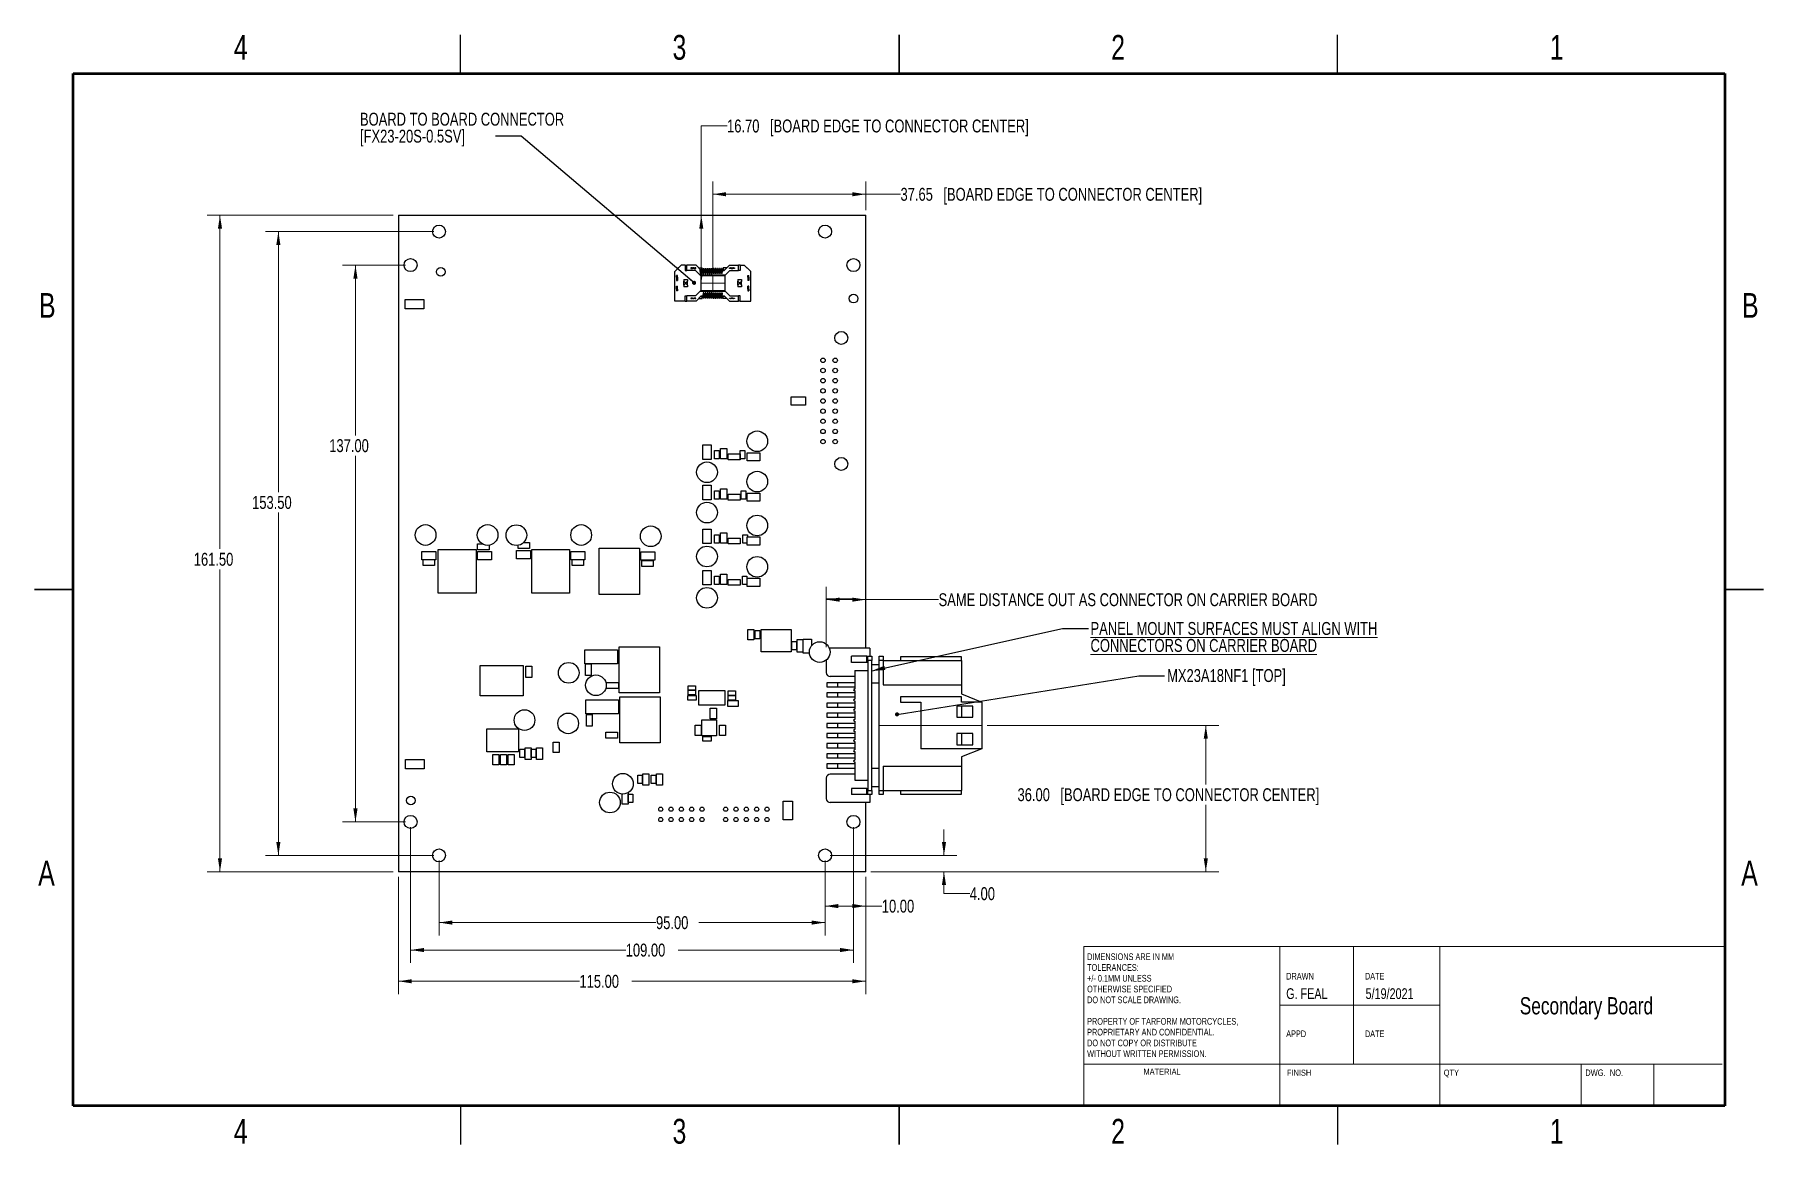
# Paper-space layout 'Sheet2' of a CAD drawing. Header units: millimetres. Extents: x 3 to 429, y 3 to 276.
import ezdxf

# ---------------------------------------------------------------- set-up
doc = ezdxf.new("R2010")
doc.units = ezdxf.units.MM
doc.header["$PDSIZE"] = -1
doc.styles.add('SLDTEXTSTYLE0', font='TXT', dxfattribs={"width": 0.694444})
doc.styles.add('SLDTEXTSTYLE1', font='TXT', dxfattribs={"width": 0.75})
doc.dimstyles.new('SLDDIMSTYLE1', dxfattribs={"dimtxt": 3.175, "dimasz": 3.302, "dimexe": 0, "dimexo": 0.0625, "dimgap": 0.79375, "dimtad": 0, "dimtih": 1, "dimtoh": 1, "dimrnd": 1e-09, "dimzin": 4, "dimdsep": 46, "dimtxsty": 'SLDTEXTSTYLE1', "dimsah": 1, "dimcen": 0.09, "dimadec": 0, "dimazin": 1, "dimtfac": 1, "dimtofl": 0, "dimtmove": 0, "dimatfit": 3, "dimfxl": 1, "dimfrac": 2, "dimtolj": 1, "dimtzin": 12, "dimarcsym": 0})
doc.dimstyles.new('SLDDIMSTYLE2', dxfattribs={"dimtxt": 3.175, "dimasz": 3.302, "dimexe": 0, "dimexo": 0.0625, "dimgap": 0.79375, "dimtad": 0, "dimtih": 1, "dimtoh": 1, "dimrnd": 1e-09, "dimzin": 12, "dimdsep": 46, "dimtxsty": 'SLDTEXTSTYLE1', "dimsah": 1, "dimcen": 0.09, "dimadec": 0, "dimazin": 3, "dimtfac": 1, "dimtofl": 0, "dimtmove": 0, "dimatfit": 3, "dimfxl": 1, "dimfrac": 2, "dimtolj": 1, "dimtzin": 12, "dimarcsym": 0})
doc.dimstyles.new('SLDDIMSTYLE3', dxfattribs={"dimtxt": 3.175, "dimasz": 3.302, "dimexe": 0, "dimexo": 0.0625, "dimgap": 0.79375, "dimtad": 0, "dimtih": 1, "dimtoh": 1, "dimrnd": 1e-09, "dimzin": 4, "dimdsep": 46, "dimtxsty": 'SLDTEXTSTYLE1', "dimsah": 1, "dimcen": 0.09, "dimadec": 0, "dimazin": 1, "dimtfac": 1, "dimtmove": 0, "dimatfit": 0, "dimfxl": 1, "dimfrac": 2, "dimtolj": 1, "dimtzin": 12, "dimarcsym": 0})
doc.dimstyles.new('SLDDIMSTYLE4', dxfattribs={"dimtxt": 0.18, "dimasz": 1.016, "dimexe": 0, "dimexo": 0.0625, "dimgap": 0, "dimtad": 0, "dimtih": 1, "dimtoh": 1, "dimdec": 0, "dimrnd": 1e-09, "dimzin": 0, "dimdsep": 46, "dimtxsty": 'Standard', "dimblk1": 'DOT', "dimblk2": 'DOT', "dimsah": 1, "dimcen": 0.09, "dimadec": 0, "dimazin": 0, "dimtfac": 1.016, "dimtdec": 0, "dimtofl": 0, "dimtmove": 0, "dimatfit": 3, "dimldrblk": 'DOT', "dimfxl": 1, "dimfrac": 2, "dimtolj": 1, "dimtzin": 0, "dimarcsym": 0})
doc.dimstyles.new('SLDDIMSTYLE5', dxfattribs={"dimtxt": 0.18, "dimasz": 3.302, "dimexe": 0, "dimexo": 0.0625, "dimgap": 0, "dimtad": 0, "dimtih": 1, "dimtoh": 1, "dimdec": 0, "dimrnd": 1e-09, "dimzin": 0, "dimdsep": 46, "dimtxsty": 'Standard', "dimsah": 1, "dimcen": 0.09, "dimadec": 0, "dimazin": 0, "dimtfac": 3.302, "dimtdec": 0, "dimtofl": 0, "dimtmove": 0, "dimatfit": 3, "dimfxl": 1, "dimfrac": 2, "dimtolj": 1, "dimtzin": 0, "dimarcsym": 0})

psp = doc.layouts.new('Sheet2')

# ---------------------------------------------------------------- texts
at = {"color": 7, "linetype": 'Continuous', "lineweight": 0}
for s, insert, char_height, attachment_point, style in [('4', (53.914, 276.164), 6.096, 2, 'SLDTEXTSTYLE1'), ('3', (161.864, 276.164), 6.096, 2, 'SLDTEXTSTYLE1'), ('2', (269.814, 276.164), 6.096, 2, 'SLDTEXTSTYLE1'), ('1', (377.764, 276.164), 6.096, 2, 'SLDTEXTSTYLE1'), ('B', (6.303, 212.664), 6.096, 2, 'SLDTEXTSTYLE1'), ('B', (425.403, 212.664), 6.096, 2, 'SLDTEXTSTYLE1'), ('MX23A18NF1 [TOP]', (281.885, 120.127), 3.175, 1, 'SLDTEXTSTYLE1'), ('A', (6.107, 72.964), 6.096, 2, 'SLDTEXTSTYLE1'), ('A', (425.207, 72.964), 6.096, 2, 'SLDTEXTSTYLE1'), ('DRAWN', (311.189, 45.393), 1.651, 1, 'SLDTEXTSTYLE1'), ('DATE', (330.554, 45.393), 1.651, 1, 'SLDTEXTSTYLE1'), ('G. FEAL', (311.189, 41.597), 2.6458, 1, 'SLDTEXTSTYLE1'), ('5/19/2021', (330.722, 41.597), 2.6458, 1, 'SLDTEXTSTYLE1'), ('Secondary Board', (385.071, 39.406), 4.23333, 2, 'SLDTEXTSTYLE1'), ('APPD', (311.189, 31.221), 1.651, 1, 'SLDTEXTSTYLE1'), ('DATE', (330.554, 31.221), 1.651, 1, 'SLDTEXTSTYLE1'), ('MATERIAL', (276.071, 21.826), 1.524, 1, 'SLDTEXTSTYLE1'), ('FINISH', (311.358, 21.584), 1.524, 1, 'SLDTEXTSTYLE1'), ('QTY', (349.951, 21.584), 1.524, 1, 'SLDTEXTSTYLE1'), ('DWG.  NO.', (384.777, 21.616), 1.5875, 1, 'SLDTEXTSTYLE0'), ('4', (53.914, 9.464), 6.096, 2, 'SLDTEXTSTYLE1'), ('3', (161.864, 9.464), 6.096, 2, 'SLDTEXTSTYLE1'), ('2', (269.814, 9.464), 6.096, 2, 'SLDTEXTSTYLE1'), ('1', (377.764, 9.464), 6.096, 2, 'SLDTEXTSTYLE1')]:
    psp.add_mtext(s, dxfattribs=dict(at, insert=insert, char_height=char_height, attachment_point=attachment_point, style=style))

# ---------------------------------------------------------------- blocks, each defined once
blk = doc.blocks.new('SW_NOTE_0_7')
at = {"color": 0, "linetype": 'Continuous', "lineweight": 0, "char_height": 1.651, "attachment_point": 1, "style": 'SLDTEXTSTYLE1'}
for s, insert in [('DIMENSIONS ARE IN MM', (0, 2.13)), ('TOLERANCES:', (0, -0.52)), ('+/- 0.1MM UNLESS', (0, -3.17)), ('OTHERWISE SPECIFIED', (0, -5.82)), ('DO NOT SCALE DRAWING.', (0, -8.48)), ('PROPERTY OF TARFORM MOTORCYCLES,', (0, -13.78)), ('PROPRIETARY AND CONFIDENTIAL.', (0, -16.43)), ('DO NOT COPY OR DISTRIBUTE', (0, -19.08)), ('WITHOUT WRITTEN PERMISSION.', (0, -21.73))]:
    blk.add_mtext(s, dxfattribs=dict(at, insert=insert))
blk = doc.blocks.new('_D_10')
at = {"color": 7, "linetype": 'Continuous', "lineweight": 0}
for p, q in [((237.57, 106.28), (294.58, 106.28)), ((291.4, 106.28), (291.4, 91.76)), ((291.4, 70.28), (291.4, 86.72)), ((208.97, 70.28), (294.58, 70.28))]:
    blk.add_line(p, q, dxfattribs=at)
at = {"color": 7, "linetype": 'Continuous', "lineweight": 18}
for points in [[(291.4, 106.28), (290.89, 102.98), (291.91, 102.98)], [(291.4, 70.28), (291.91, 73.58), (290.89, 73.58)]]:
    blk.add_solid(points, dxfattribs=at)
at = {"color": 7, "linetype": 'Continuous', "lineweight": 18, "char_height": 3.175, "attachment_point": 1, "style": 'SLDTEXTSTYLE1'}
for s, insert in [('36.00', (245.07, 90.81)), ('[BOARD EDGE TO CONNECTOR CENTER]', (255.62, 90.81))]:
    blk.add_mtext(s, dxfattribs=dict(at, insert=insert))
blk = doc.blocks.new('_D_11')
at = {"color": 7, "linetype": 'Continuous', "lineweight": 0}
for p, q in [((170.05, 218.3), (170.05, 240.14)), ((207.7, 233.05), (207.7, 240.14)), ((170.05, 236.97), (207.7, 236.97)), ((207.7, 236.97), (216.27, 236.97))]:
    blk.add_line(p, q, dxfattribs=at)
at = {"color": 7, "linetype": 'Continuous', "lineweight": 18}
for points in [[(170.05, 236.97), (173.35, 236.46), (173.35, 237.47)], [(207.7, 236.97), (204.4, 237.47), (204.4, 236.46)]]:
    blk.add_solid(points, dxfattribs=at)
at = {"color": 7, "linetype": 'Continuous', "lineweight": 18, "char_height": 3.175, "attachment_point": 1, "style": 'SLDTEXTSTYLE1'}
for s, insert in [('37.65', (216.27, 238.54)), ('[BOARD EDGE TO CONNECTOR CENTER]', (226.82, 238.54))]:
    blk.add_mtext(s, dxfattribs=dict(at, insert=insert))
blk = doc.blocks.new('_D_12')
at = {"color": 7, "linetype": 'Continuous', "lineweight": 0}
for p, q in [((173.59, 253.78), (167.24, 253.78)), ((167.24, 253.78), (167.24, 231.78)), ((167.24, 215.08), (167.24, 231.78))]:
    blk.add_line(p, q, dxfattribs=at)
at = {"color": 7, "linetype": 'Continuous', "lineweight": 18}
for points in [[(167.24, 231.78), (166.74, 228.48), (167.75, 228.48)], [(167.24, 215.08), (167.75, 218.38), (166.74, 218.38)]]:
    blk.add_solid(points, dxfattribs=at)
at = {"color": 7, "linetype": 'Continuous', "lineweight": 18, "char_height": 3.175, "attachment_point": 1, "style": 'SLDTEXTSTYLE1'}
for s, insert in [('16.70', (173.59, 255.35)), ('[BOARD EDGE TO CONNECTOR CENTER]', (184.15, 255.35))]:
    blk.add_mtext(s, dxfattribs=dict(at, insert=insert))
blk = doc.blocks.new('_D_13')
at = {"color": 7, "linetype": 'Continuous', "lineweight": 0}
for p, q in [((91.43, 231.78), (45.62, 231.78)), ((48.8, 231.78), (48.8, 149.69)), ((48.8, 70.28), (48.8, 144.64)), ((91.43, 70.28), (45.62, 70.28))]:
    blk.add_line(p, q, dxfattribs=at)
at = {"color": 7, "linetype": 'Continuous', "lineweight": 18}
for points in [[(48.8, 231.78), (48.29, 228.48), (49.31, 228.48)], [(48.8, 70.28), (49.31, 73.58), (48.29, 73.58)]]:
    blk.add_solid(points, dxfattribs=at)
at = {"color": 7, "linetype": 'Continuous', "lineweight": 18, "insert": (42.35, 148.74), "char_height": 3.175, "attachment_point": 1, "style": 'SLDTEXTSTYLE1'}
blk.add_mtext('161.50', dxfattribs=at)
blk = doc.blocks.new('_D_14')
at = {"color": 7, "linetype": 'Continuous', "lineweight": 0}
for p, q in [((92.7, 69.01), (92.7, 40.14)), ((207.7, 69.01), (207.7, 40.14)), ((92.7, 43.32), (137.26, 43.32)), ((207.7, 43.32), (150.17, 43.32))]:
    blk.add_line(p, q, dxfattribs=at)
at = {"color": 7, "linetype": 'Continuous', "lineweight": 18}
for points in [[(92.7, 43.32), (96, 42.81), (96, 43.82)], [(207.7, 43.32), (204.4, 43.82), (204.4, 42.81)]]:
    blk.add_solid(points, dxfattribs=at)
at = {"color": 7, "linetype": 'Continuous', "lineweight": 18, "insert": (137.26, 44.89), "char_height": 3.175, "attachment_point": 1, "style": 'SLDTEXTSTYLE1'}
blk.add_mtext('115.00', dxfattribs=at)
blk = doc.blocks.new('_D_15')
at = {"color": 7, "linetype": 'Continuous', "lineweight": 0}
for p, q in [((94.43, 219.53), (78.96, 219.53)), ((82.14, 219.53), (82.14, 177.64)), ((82.14, 82.53), (82.14, 172.6)), ((94.43, 82.53), (78.96, 82.53))]:
    blk.add_line(p, q, dxfattribs=at)
at = {"color": 7, "linetype": 'Continuous', "lineweight": 18}
for points in [[(82.14, 219.53), (81.63, 216.23), (82.65, 216.23)], [(82.14, 82.53), (82.65, 85.83), (81.63, 85.83)]]:
    blk.add_solid(points, dxfattribs=at)
at = {"color": 7, "linetype": 'Continuous', "lineweight": 18, "insert": (75.69, 176.7), "char_height": 3.175, "attachment_point": 1, "style": 'SLDTEXTSTYLE1'}
blk.add_mtext('137.00', dxfattribs=at)
blk = doc.blocks.new('_D_16')
at = {"color": 7, "linetype": 'Continuous', "lineweight": 0}
for p, q in [((101.43, 227.78), (59.99, 227.78)), ((63.17, 227.78), (63.17, 163.66)), ((63.17, 74.28), (63.17, 158.62)), ((101.43, 74.28), (59.99, 74.28))]:
    blk.add_line(p, q, dxfattribs=at)
at = {"color": 7, "linetype": 'Continuous', "lineweight": 18}
for points in [[(63.17, 227.78), (62.66, 224.48), (63.67, 224.48)], [(63.17, 74.28), (63.67, 77.58), (62.66, 77.58)]]:
    blk.add_solid(points, dxfattribs=at)
at = {"color": 7, "linetype": 'Continuous', "lineweight": 18, "insert": (56.71, 162.72), "char_height": 3.175, "attachment_point": 1, "style": 'SLDTEXTSTYLE1'}
blk.add_mtext('153.50', dxfattribs=at)
blk = doc.blocks.new('_D_17')
at = {"color": 7, "linetype": 'Continuous', "lineweight": 0}
for p, q in [((95.7, 81.26), (95.7, 47.83)), ((204.7, 81.26), (204.7, 47.83)), ((95.7, 51.01), (148.65, 51.01)), ((204.7, 51.01), (161.55, 51.01))]:
    blk.add_line(p, q, dxfattribs=at)
at = {"color": 7, "linetype": 'Continuous', "lineweight": 18}
for points in [[(95.7, 51.01), (99, 50.5), (99, 51.51)], [(204.7, 51.01), (201.4, 51.51), (201.4, 50.5)]]:
    blk.add_solid(points, dxfattribs=at)
at = {"color": 7, "linetype": 'Continuous', "lineweight": 18, "insert": (148.65, 52.58), "char_height": 3.175, "attachment_point": 1, "style": 'SLDTEXTSTYLE1'}
blk.add_mtext('109.00', dxfattribs=at)
blk = doc.blocks.new('_D_18')
at = {"color": 7, "linetype": 'Continuous', "lineweight": 0}
for p, q in [((102.7, 73.01), (102.7, 54.59)), ((197.7, 73.01), (197.7, 54.59)), ((102.7, 57.76), (156.1, 57.76)), ((197.7, 57.76), (166.66, 57.76))]:
    blk.add_line(p, q, dxfattribs=at)
at = {"color": 7, "linetype": 'Continuous', "lineweight": 18}
for points in [[(102.7, 57.76), (106, 57.25), (106, 58.27)], [(197.7, 57.76), (194.4, 58.27), (194.4, 57.25)]]:
    blk.add_solid(points, dxfattribs=at)
at = {"color": 7, "linetype": 'Continuous', "lineweight": 18, "insert": (156.1, 59.33), "char_height": 3.175, "attachment_point": 1, "style": 'SLDTEXTSTYLE1'}
blk.add_mtext('95.00', dxfattribs=at)
blk = doc.blocks.new('_D_19')
at = {"color": 7, "linetype": 'Continuous', "lineweight": 0}
for p, q in [((226.97, 74.28), (226.97, 80.63)), ((198.97, 74.28), (230.15, 74.28)), ((208.97, 70.28), (230.15, 70.28)), ((226.97, 64.89), (226.97, 70.28)), ((233.32, 64.89), (226.97, 64.89))]:
    blk.add_line(p, q, dxfattribs=at)
at = {"color": 7, "linetype": 'Continuous', "lineweight": 18}
for points in [[(226.97, 74.28), (227.48, 77.58), (226.46, 77.58)], [(226.97, 70.28), (226.46, 66.98), (227.48, 66.98)]]:
    blk.add_solid(points, dxfattribs=at)
at = {"color": 7, "linetype": 'Continuous', "lineweight": 18, "insert": (233.32, 66.46), "char_height": 3.175, "attachment_point": 1, "style": 'SLDTEXTSTYLE1'}
blk.add_mtext('4.00', dxfattribs=at)
blk = doc.blocks.new('_D_20')
at = {"color": 7, "linetype": 'Continuous', "lineweight": 0}
for p, q in [((197.7, 73.01), (197.7, 58.64)), ((207.7, 69.01), (207.7, 58.64)), ((197.7, 61.82), (207.7, 61.82)), ((207.7, 61.82), (211.67, 61.82))]:
    blk.add_line(p, q, dxfattribs=at)
at = {"color": 7, "linetype": 'Continuous', "lineweight": 18}
for points in [[(197.7, 61.82), (201, 61.31), (201, 62.33)], [(207.7, 61.82), (204.4, 62.33), (204.4, 61.31)]]:
    blk.add_solid(points, dxfattribs=at)
at = {"color": 7, "linetype": 'Continuous', "lineweight": 18, "insert": (211.67, 63.39), "char_height": 3.175, "attachment_point": 1, "style": 'SLDTEXTSTYLE1'}
blk.add_mtext('10.00', dxfattribs=at)
blk = doc.blocks.new('_D_21')
at = {"color": 7, "linetype": 'Continuous', "lineweight": 0}
for p, q in [((198, 125.55), (198, 140.39)), ((198, 137.22), (207.7, 137.22)), ((207.7, 137.22), (225.64, 137.22))]:
    blk.add_line(p, q, dxfattribs=at)
at = {"color": 7, "linetype": 'Continuous', "lineweight": 18}
for points in [[(198, 137.22), (201.3, 136.71), (201.3, 137.72)], [(207.7, 137.22), (204.4, 137.72), (204.4, 136.71)]]:
    blk.add_solid(points, dxfattribs=at)
at = {"color": 7, "linetype": 'Continuous', "lineweight": 18, "insert": (225.64, 138.79), "char_height": 3.175, "attachment_point": 1, "style": 'SLDTEXTSTYLE1'}
blk.add_mtext('SAME DISTANCE OUT AS CONNECTOR ON CARRIER BOARD', dxfattribs=at)
blk = doc.blocks.new('SW_NOTE_0_8')
at = {"color": 0, "linetype": 'Continuous', "lineweight": 0, "char_height": 3.175, "attachment_point": 1, "style": 'SLDTEXTSTYLE1'}
for s, insert in [('BOARD TO BOARD CONNECTOR', (-33.31, 5.78)), ('[FX23-20S-0.5SV]', (-33.31, 1.61))]:
    blk.add_mtext(s, dxfattribs=dict(at, insert=insert))
blk = doc.blocks.new('_Dot')
at = {"color": 0, "linetype": 'ByBlock', "lineweight": -2}
blk.add_line((-0.5, 0), (-1, 0), dxfattribs=at)
at = {"color": 0, "linetype": 'ByBlock', "const_width": 0.5}
blk.add_lwpolyline([(-0.25, 0, 1), (0.25, 0, 1)], format="xyb", close=True, dxfattribs=at)
blk = doc.blocks.new('SW_NOTE_0_9')
at = {"color": 0, "linetype": 'Continuous', "lineweight": 0, "char_height": 3.175, "attachment_point": 1, "style": 'SLDTEXTSTYLE1'}
for s, insert in [('\\LPANEL MOUNT SURFACES MUST ALIGN WITH', (0.54, 1.57)), ('\\LCONNECTORS ON CARRIER BOARD', (0.54, -2.6))]:
    blk.add_mtext(s, dxfattribs=dict(at, insert=insert))

# ---------------------------------------------------------------- dimensions: what is measured, and where the dimension line sits
at = {"color": 7, "linetype": 'Continuous', "lineweight": 18}
for base, p1, p2, picture, middle in [((167.244, 231.782), (167.101, 215.082), (207.701, 231.782), '_D_12', (167.244, 253.782)), ((291.401, 106.281), (207.701, 70.281), (236.301, 106.281), '_D_10', (291.401, 89.237))]:
    dim = psp.add_linear_dim(base=base, p1=p1, p2=p2, angle=90, text='<>[BOARD EDGE TO CONNECTOR CENTER]', dimstyle='SLDDIMSTYLE1', dxfattribs=at)
    dim.commit()
    dim.dimension.update_dxf_attribs({"geometry": picture, "text_midpoint": middle, "dimtype": 160})
for base, p1, p2, text, picture, middle in [((207.701, 236.967), (170.051, 217.032), (207.701, 231.782), '<>[BOARD EDGE TO CONNECTOR CENTER]', '_D_11', (262.603, 236.967)), ((207.701, 137.216), (198.001, 124.281), (207.701, 70.281), 'SAME DISTANCE OUT AS CONNECTOR ON CARRIER BOARD', '_D_21', (285.401, 137.216))]:
    dim = psp.add_linear_dim(base=base, p1=p1, p2=p2, text=text, dimstyle='SLDDIMSTYLE2', dxfattribs=at)
    dim.commit()
    dim.dimension.update_dxf_attribs({"geometry": picture, "text_midpoint": middle, "dimtype": 160})
for base, p1, p2, dimstyle, picture, middle in [((48.8, 70.281), (92.7, 231.782), (92.7, 70.281), 'SLDDIMSTYLE1', '_D_13', (48.8, 147.165)), ((63.166, 74.281), (102.7, 227.782), (102.7, 74.281), 'SLDDIMSTYLE1', '_D_16', (63.166, 161.145)), ((82.138, 219.533), (95.7, 82.531), (95.7, 219.533), 'SLDDIMSTYLE1', '_D_15', (82.138, 175.124)), ((226.97, 70.281), (197.701, 74.281), (207.701, 70.281), 'SLDDIMSTYLE3', '_D_19', (226.97, 64.89))]:
    dim = psp.add_linear_dim(base=base, p1=p1, p2=p2, angle=90, dimstyle=dimstyle, dxfattribs=at)
    dim.commit()
    dim.dimension.update_dxf_attribs({"geometry": picture, "text_midpoint": middle, "dimtype": 160})
for base, p1, p2, picture, middle in [((204.701, 51.006), (95.7, 82.531), (204.701, 82.531), '_D_17', (155.097, 51.006)), ((197.701, 57.762), (102.7, 74.281), (197.701, 74.281), '_D_18', (161.379, 57.762)), ((207.701, 61.82), (197.701, 74.281), (207.701, 70.281), '_D_20', (216.952, 61.82)), ((92.7, 43.316), (207.701, 70.281), (92.7, 70.281), '_D_14', (143.715, 43.316))]:
    dim = psp.add_linear_dim(base=base, p1=p1, p2=p2, dimstyle='SLDDIMSTYLE1', dxfattribs=at)
    dim.commit()
    dim.dimension.update_dxf_attribs({"geometry": picture, "text_midpoint": middle, "dimtype": 160})

# ---------------------------------------------------------------- linework, layer by layer
at = {"color": 7, "linetype": 'Continuous', "lineweight": 25}
for p, q in [((107.95, 266.7), (107.95, 276.225)), ((215.9, 276.226), (215.9, 266.699)), ((215.9, 266.7), (215.9, 276.225)), ((323.85, 266.7), (323.85, 276.225)), ((92.7, 231.782), (207.701, 231.782)), ((92.7, 231.782), (92.7, 70.281)), ((207.701, 125.281), (207.701, 231.782)), ((160.701, 217.932), (162.301, 219.532)), ((160.701, 210.632), (160.701, 217.932)), ((161.426, 216.982), (161.176, 216.982)), ((161.176, 216.882), (161.176, 216.982)), ((161.426, 216.882), (161.426, 216.982)), ((161.451, 218.682), (161.451, 218.882)), ((161.651, 218.882), (161.451, 218.882)), ((163.301, 219.532), (162.301, 219.532)), ((163.301, 219.532), (163.701, 219.532)), ((163.301, 219.532), (163.301, 218.182)), ((163.301, 218.182), (163.701, 218.182)), ((163.701, 218.182), (163.701, 219.532)), ((165.951, 219.532), (163.701, 219.532)), ((165.851, 218.182), (163.701, 218.182)), ((164.701, 218.882), (164.701, 218.732)), ((164.901, 218.882), (164.701, 218.882)), ((164.701, 218.732), (164.901, 218.732)), ((164.901, 218.882), (164.901, 218.732)), ((164.901, 218.882), (165.101, 218.882)), ((164.901, 218.732), (165.101, 218.732)), ((165.101, 218.882), (165.101, 218.732)), ((165.501, 218.882), (165.101, 218.882)), ((165.501, 218.732), (165.101, 218.732)), ((165.501, 218.882), (165.501, 218.732)), ((165.501, 218.882), (165.701, 218.882)), ((165.501, 218.732), (165.701, 218.732)), ((165.701, 218.882), (165.701, 218.732)), ((165.901, 218.882), (165.701, 218.882)), ((165.701, 218.732), (165.901, 218.732)), ((167.001, 217.032), (165.851, 218.182)), ((165.901, 218.732), (165.901, 218.882)), ((167.251, 218.232), (165.951, 219.532)), ((166.601, 218.882), (167.451, 218.882)), ((173.101, 217.032), (167.001, 217.032)), ((167.001, 217.032), (167.101, 216.932)), ((167.451, 218.382), (167.101, 218.382)), ((167.251, 218.232), (167.701, 218.232)), ((167.451, 218.382), (167.451, 218.882)), ((167.451, 218.232), (167.451, 218.382)), ((167.701, 218.382), (167.451, 218.382)), ((167.701, 218.732), (167.901, 218.732)), ((167.701, 218.732), (167.701, 217.832)), ((167.701, 217.832), (167.901, 217.832)), ((167.701, 217.432), (167.701, 217.832)), ((167.701, 217.432), (167.901, 217.432)), ((167.901, 218.732), (167.901, 217.832)), ((168.201, 218.382), (167.901, 218.382)), ((167.901, 218.232), (168.201, 218.232)), ((167.901, 217.432), (167.901, 217.832)), ((168.201, 218.732), (168.401, 218.732)), ((168.201, 218.732), (168.201, 217.832)), ((168.201, 217.832), (168.401, 217.832)), ((168.201, 217.432), (168.201, 217.832)), ((168.201, 217.432), (168.401, 217.432)), ((168.401, 218.732), (168.401, 217.832)), ((168.701, 218.382), (168.401, 218.382)), ((168.401, 218.232), (168.701, 218.232)), ((168.401, 217.432), (168.401, 217.832)), ((168.701, 218.732), (168.901, 218.732)), ((168.701, 218.732), (168.701, 217.832)), ((168.701, 217.832), (168.901, 217.832)), ((168.701, 217.432), (168.701, 217.832)), ((168.701, 217.432), (168.901, 217.432)), ((168.901, 218.732), (168.901, 217.832)), ((169.201, 218.382), (168.901, 218.382)), ((168.901, 218.232), (169.201, 218.232)), ((168.901, 217.432), (168.901, 217.832)), ((169.201, 218.732), (169.401, 218.732)), ((169.201, 218.732), (169.201, 217.832)), ((169.201, 217.832), (169.401, 217.832)), ((169.201, 217.432), (169.201, 217.832)), ((169.201, 217.432), (169.401, 217.432)), ((169.401, 218.732), (169.401, 217.832)), ((169.701, 218.382), (169.401, 218.382)), ((169.401, 218.232), (169.701, 218.232)), ((169.401, 217.432), (169.401, 217.832)), ((169.701, 218.732), (169.901, 218.732)), ((169.701, 218.732), (169.701, 217.832)), ((169.701, 217.832), (169.901, 217.832)), ((169.701, 217.432), (169.701, 217.832)), ((169.701, 217.432), (169.901, 217.432)), ((169.901, 218.732), (169.901, 217.832)), ((170.201, 218.382), (169.901, 218.382)), ((169.901, 218.232), (170.201, 218.232)), ((169.901, 217.432), (169.901, 217.832)), ((170.401, 218.732), (170.201, 218.732)), ((170.201, 218.732), (170.201, 217.832)), ((170.401, 217.832), (170.201, 217.832)), ((170.201, 217.432), (170.201, 217.832)), ((170.401, 217.432), (170.201, 217.432)), ((170.401, 218.732), (170.401, 217.832)), ((170.701, 218.382), (170.401, 218.382)), ((170.401, 218.232), (170.701, 218.232)), ((170.401, 217.432), (170.401, 217.832)), ((170.901, 218.732), (170.701, 218.732)), ((170.701, 218.732), (170.701, 217.832)), ((170.901, 217.832), (170.701, 217.832)), ((170.701, 217.432), (170.701, 217.832)), ((170.901, 217.432), (170.701, 217.432)), ((170.901, 218.732), (170.901, 217.832)), ((171.201, 218.382), (170.901, 218.382)), ((170.901, 218.232), (171.201, 218.232)), ((170.901, 217.432), (170.901, 217.832)), ((171.401, 218.732), (171.201, 218.732)), ((171.201, 218.732), (171.201, 217.832)), ((171.401, 217.832), (171.201, 217.832)), ((171.201, 217.432), (171.201, 217.832)), ((171.401, 217.432), (171.201, 217.432)), ((171.401, 218.732), (171.401, 217.832)), ((171.701, 218.382), (171.401, 218.382)), ((171.401, 218.232), (171.701, 218.232)), ((171.401, 217.432), (171.401, 217.832)), ((171.901, 218.732), (171.701, 218.732)), ((171.701, 218.732), (171.701, 217.832)), ((171.901, 217.832), (171.701, 217.832)), ((171.701, 217.432), (171.701, 217.832)), ((171.901, 217.432), (171.701, 217.432)), ((171.901, 218.732), (171.901, 217.832)), ((172.201, 218.382), (171.901, 218.382)), ((171.901, 218.232), (172.201, 218.232)), ((171.901, 217.432), (171.901, 217.832)), ((172.401, 218.732), (172.201, 218.732)), ((172.201, 218.732), (172.201, 217.832)), ((172.201, 217.432), (172.201, 217.832)), ((172.401, 217.832), (172.201, 217.832)), ((172.401, 217.432), (172.201, 217.432)), ((172.401, 218.732), (172.401, 217.832)), ((172.651, 218.382), (172.401, 218.382)), ((172.401, 218.232), (172.851, 218.232)), ((172.401, 217.432), (172.401, 217.832)), ((172.651, 218.882), (172.651, 218.382)), ((173.501, 218.882), (172.651, 218.882)), ((172.651, 218.382), (173.001, 218.382)), ((172.651, 218.382), (172.651, 218.232)), ((172.851, 218.232), (174.151, 219.532)), ((173.101, 217.032), (173.001, 216.932)), ((173.101, 217.032), (174.251, 218.182)), ((174.151, 219.532), (176.401, 219.532)), ((174.201, 218.732), (174.201, 218.882)), ((174.201, 218.882), (174.401, 218.882)), ((174.401, 218.732), (174.201, 218.732)), ((174.251, 218.182), (176.401, 218.182)), ((174.401, 218.882), (174.401, 218.732)), ((174.601, 218.882), (174.401, 218.882)), ((174.601, 218.732), (174.401, 218.732)), ((174.601, 218.882), (175.001, 218.882)), ((174.601, 218.882), (174.601, 218.732)), ((174.601, 218.732), (175.001, 218.732)), ((175.001, 218.882), (175.001, 218.732)), ((175.201, 218.882), (175.001, 218.882)), ((175.201, 218.732), (175.001, 218.732)), ((175.201, 218.882), (175.201, 218.732)), ((175.201, 218.882), (175.401, 218.882)), ((175.401, 218.732), (175.201, 218.732)), ((175.401, 218.882), (175.401, 218.732)), ((176.401, 218.182), (176.401, 219.532)), ((176.801, 219.532), (176.401, 219.532)), ((176.801, 218.182), (176.401, 218.182)), ((176.801, 219.532), (176.801, 218.182)), ((176.801, 219.532), (177.801, 219.532)), ((179.401, 217.932), (177.801, 219.532)), ((178.451, 218.882), (178.651, 218.882)), ((178.651, 218.682), (178.651, 218.882)), ((178.676, 216.982), (178.926, 216.982)), ((178.676, 216.882), (178.676, 216.982)), ((178.926, 216.882), (178.926, 216.982)), ((179.401, 210.632), (179.401, 217.932)), ((161.426, 216.882), (161.176, 216.882)), ((161.176, 216.782), (161.176, 216.882)), ((161.426, 216.782), (161.176, 216.782)), ((161.176, 216.582), (161.176, 216.782)), ((161.426, 216.582), (161.176, 216.582)), ((161.176, 216.582), (161.176, 216.182)), ((161.426, 216.182), (161.176, 216.182)), ((161.176, 216.182), (161.176, 215.982)), ((161.426, 215.982), (161.176, 215.982)), ((161.176, 215.982), (161.176, 215.882)), ((161.176, 215.882), (161.426, 215.882)), ((161.176, 215.882), (161.176, 215.782)), ((161.176, 215.782), (161.426, 215.782)), ((161.176, 214.382), (161.426, 214.382)), ((161.176, 214.282), (161.176, 214.382)), ((161.176, 214.282), (161.426, 214.282)), ((161.176, 214.182), (161.176, 214.282)), ((161.426, 214.182), (161.176, 214.182)), ((161.176, 213.982), (161.176, 214.182)), ((161.426, 213.982), (161.176, 213.982)), ((161.176, 213.582), (161.176, 213.982)), ((161.426, 213.582), (161.176, 213.582)), ((161.176, 213.582), (161.176, 213.382)), ((161.426, 213.382), (161.176, 213.382)), ((161.176, 213.382), (161.176, 213.282)), ((161.426, 213.282), (161.176, 213.282)), ((161.176, 213.282), (161.176, 213.182)), ((161.426, 213.182), (161.176, 213.182)), ((161.426, 216.782), (161.426, 216.882)), ((161.426, 216.582), (161.426, 216.782)), ((161.426, 216.582), (161.426, 216.182)), ((161.426, 216.182), (161.426, 215.982)), ((161.426, 215.982), (161.426, 215.882)), ((161.426, 215.882), (161.426, 215.782)), ((161.426, 214.282), (161.426, 214.382)), ((161.426, 214.182), (161.426, 214.282)), ((161.426, 213.982), (161.426, 214.182)), ((161.426, 213.582), (161.426, 213.982)), ((161.426, 213.582), (161.426, 213.382)), ((161.426, 213.382), (161.426, 213.282)), ((161.426, 213.282), (161.426, 213.182)), ((162.926, 215.982), (163.826, 215.982)), ((162.926, 215.982), (162.926, 215.582)), ((162.926, 214.582), (162.926, 215.582)), ((162.926, 215.582), (163.326, 215.182)), ((163.326, 214.982), (162.926, 214.582)), ((162.926, 214.582), (162.926, 214.182)), ((163.826, 214.182), (162.926, 214.182)), ((163.326, 214.982), (163.326, 215.182)), ((163.326, 215.182), (163.426, 215.182)), ((163.326, 214.982), (163.426, 214.982)), ((163.826, 215.582), (163.426, 215.182)), ((163.426, 214.982), (163.426, 215.182)), ((163.426, 214.982), (163.826, 214.582)), ((163.826, 215.982), (163.826, 215.582)), ((163.826, 214.582), (163.826, 215.582)), ((163.826, 214.582), (163.826, 214.182)), ((165.851, 211.982), (167.001, 213.132)), ((167.101, 213.232), (167.001, 213.132)), ((173.101, 213.132), (167.001, 213.132)), ((167.071, 216.962), (173.031, 216.962)), ((167.071, 213.202), (173.031, 213.202)), ((167.101, 216.932), (167.101, 213.232)), ((173.001, 216.932), (167.101, 216.932)), ((173.001, 213.232), (167.101, 213.232)), ((167.151, 216.962), (167.151, 216.932)), ((167.151, 213.232), (167.151, 213.202)), ((167.501, 216.962), (167.501, 216.932)), ((167.501, 213.232), (167.501, 213.202)), ((167.901, 212.732), (167.701, 212.732)), ((167.701, 212.732), (167.701, 212.332)), ((167.901, 212.732), (167.901, 212.332)), ((168.401, 212.732), (168.201, 212.732)), ((168.201, 212.732), (168.201, 212.332)), ((168.401, 212.732), (168.401, 212.332)), ((168.901, 212.732), (168.701, 212.732)), ((168.701, 212.732), (168.701, 212.332)), ((168.901, 212.732), (168.901, 212.332)), ((169.401, 212.732), (169.201, 212.732)), ((169.201, 212.732), (169.201, 212.332)), ((169.401, 212.732), (169.401, 212.332)), ((169.901, 212.732), (169.701, 212.732)), ((169.701, 212.732), (169.701, 212.332)), ((169.901, 212.732), (169.901, 212.332)), ((170.201, 212.732), (170.401, 212.732)), ((170.201, 212.732), (170.201, 212.332)), ((170.401, 212.732), (170.401, 212.332)), ((170.701, 212.732), (170.901, 212.732)), ((170.701, 212.732), (170.701, 212.332)), ((170.901, 212.732), (170.901, 212.332)), ((171.201, 212.732), (171.401, 212.732)), ((171.201, 212.732), (171.201, 212.332)), ((171.401, 212.732), (171.401, 212.332)), ((171.701, 212.732), (171.901, 212.732)), ((171.701, 212.732), (171.701, 212.332)), ((171.901, 212.732), (171.901, 212.332)), ((172.201, 212.732), (172.401, 212.732)), ((172.201, 212.732), (172.201, 212.332)), ((172.401, 212.732), (172.401, 212.332)), ((172.601, 216.962), (172.601, 216.932)), ((172.601, 213.232), (172.601, 213.202)), ((172.951, 216.962), (172.951, 216.932)), ((172.951, 213.232), (172.951, 213.202)), ((173.001, 216.932), (173.001, 213.232)), ((173.001, 213.232), (173.101, 213.132)), ((174.251, 211.982), (173.101, 213.132)), ((176.276, 215.982), (176.276, 215.582)), ((176.276, 215.982), (177.176, 215.982)), ((176.276, 215.582), (176.676, 215.182)), ((176.276, 214.582), (176.276, 215.582)), ((176.676, 214.982), (176.276, 214.582)), ((176.276, 214.582), (176.276, 214.182)), ((177.176, 214.182), (176.276, 214.182)), ((176.676, 214.982), (176.676, 215.182)), ((176.776, 215.182), (176.676, 215.182)), ((176.776, 214.982), (176.676, 214.982)), ((177.176, 215.582), (176.776, 215.182)), ((176.776, 214.982), (176.776, 215.182)), ((176.776, 214.982), (177.176, 214.582)), ((177.176, 215.982), (177.176, 215.582)), ((177.176, 214.582), (177.176, 215.582)), ((177.176, 214.582), (177.176, 214.182)), ((178.676, 216.882), (178.926, 216.882)), ((178.676, 216.782), (178.676, 216.882)), ((178.676, 216.782), (178.926, 216.782)), ((178.676, 216.582), (178.676, 216.782)), ((178.676, 216.582), (178.926, 216.582)), ((178.676, 216.582), (178.676, 216.182)), ((178.676, 216.182), (178.926, 216.182)), ((178.676, 216.182), (178.676, 215.982)), ((178.676, 215.982), (178.926, 215.982)), ((178.676, 215.982), (178.676, 215.882)), ((178.926, 215.882), (178.676, 215.882)), ((178.676, 215.882), (178.676, 215.782)), ((178.926, 215.782), (178.676, 215.782)), ((178.926, 214.382), (178.676, 214.382)), ((178.676, 214.282), (178.676, 214.382)), ((178.926, 214.282), (178.676, 214.282)), ((178.676, 214.182), (178.676, 214.282)), ((178.676, 214.182), (178.926, 214.182)), ((178.676, 213.982), (178.676, 214.182)), ((178.676, 213.982), (178.926, 213.982)), ((178.676, 213.582), (178.676, 213.982)), ((178.676, 213.582), (178.926, 213.582)), ((178.676, 213.582), (178.676, 213.382)), ((178.676, 213.382), (178.926, 213.382)), ((178.676, 213.382), (178.676, 213.282)), ((178.676, 213.282), (178.926, 213.282)), ((178.676, 213.282), (178.676, 213.182)), ((178.676, 213.182), (178.926, 213.182)), ((178.926, 216.782), (178.926, 216.882)), ((178.926, 216.582), (178.926, 216.782)), ((178.926, 216.582), (178.926, 216.182)), ((178.926, 216.182), (178.926, 215.982)), ((178.926, 215.982), (178.926, 215.882)), ((178.926, 215.882), (178.926, 215.782)), ((178.926, 214.282), (178.926, 214.382)), ((178.926, 214.182), (178.926, 214.282)), ((178.926, 213.982), (178.926, 214.182)), ((178.926, 213.582), (178.926, 213.982)), ((178.926, 213.582), (178.926, 213.382)), ((178.926, 213.382), (178.926, 213.282)), ((178.926, 213.282), (178.926, 213.182)), ((94.396, 208.802), (94.396, 211.102)), ((94.396, 211.102), (98.996, 211.102)), ((98.996, 208.802), (94.396, 208.802)), ((98.996, 211.102), (98.996, 208.802)), ((163.301, 210.632), (160.701, 210.632)), ((163.301, 211.982), (163.701, 211.982)), ((163.301, 210.632), (163.301, 211.982)), ((163.301, 210.632), (163.701, 210.632)), ((163.701, 210.632), (163.701, 211.982)), ((165.851, 211.982), (163.701, 211.982)), ((165.951, 210.632), (163.701, 210.632)), ((164.701, 211.432), (164.701, 211.282)), ((164.901, 211.432), (164.701, 211.432)), ((164.701, 211.282), (164.901, 211.282)), ((164.901, 211.282), (164.901, 211.432)), ((165.101, 211.432), (164.901, 211.432)), ((165.101, 211.282), (164.901, 211.282)), ((165.101, 211.432), (165.501, 211.432)), ((165.101, 211.282), (165.101, 211.432)), ((165.101, 211.282), (165.501, 211.282)), ((165.501, 211.282), (165.501, 211.432)), ((165.701, 211.432), (165.501, 211.432)), ((165.701, 211.282), (165.501, 211.282)), ((165.701, 211.282), (165.701, 211.432)), ((165.901, 211.432), (165.701, 211.432)), ((165.701, 211.282), (165.901, 211.282)), ((165.901, 211.282), (165.901, 211.432)), ((165.951, 210.632), (167.251, 211.932)), ((166.601, 211.282), (167.451, 211.282)), ((167.101, 211.782), (167.451, 211.782)), ((167.251, 211.932), (167.701, 211.932)), ((167.451, 211.782), (167.451, 211.932)), ((167.451, 211.282), (167.451, 211.782)), ((167.451, 211.782), (167.701, 211.782)), ((167.901, 212.332), (167.701, 212.332)), ((167.701, 211.432), (167.701, 212.332)), ((167.901, 211.432), (167.701, 211.432)), ((167.901, 211.432), (167.901, 212.332)), ((167.901, 211.932), (168.201, 211.932)), ((167.901, 211.782), (168.201, 211.782)), ((168.401, 212.332), (168.201, 212.332)), ((168.201, 211.432), (168.201, 212.332)), ((168.401, 211.432), (168.201, 211.432)), ((168.401, 211.432), (168.401, 212.332)), ((168.401, 211.932), (168.701, 211.932)), ((168.401, 211.782), (168.701, 211.782)), ((168.901, 212.332), (168.701, 212.332)), ((168.701, 211.432), (168.701, 212.332)), ((168.901, 211.432), (168.701, 211.432)), ((168.901, 211.432), (168.901, 212.332)), ((168.901, 211.932), (169.201, 211.932)), ((168.901, 211.782), (169.201, 211.782)), ((169.401, 212.332), (169.201, 212.332)), ((169.201, 211.432), (169.201, 212.332)), ((169.401, 211.432), (169.201, 211.432)), ((169.401, 211.432), (169.401, 212.332)), ((169.401, 211.932), (169.701, 211.932)), ((169.401, 211.782), (169.701, 211.782)), ((169.901, 212.332), (169.701, 212.332)), ((169.701, 211.432), (169.701, 212.332)), ((169.901, 211.432), (169.701, 211.432)), ((169.901, 211.432), (169.901, 212.332)), ((169.901, 211.932), (170.201, 211.932)), ((169.901, 211.782), (170.201, 211.782)), ((170.201, 211.432), (170.201, 212.332)), ((170.201, 212.332), (170.401, 212.332)), ((170.201, 211.432), (170.401, 211.432)), ((170.401, 211.432), (170.401, 212.332)), ((170.401, 211.932), (170.701, 211.932)), ((170.401, 211.782), (170.701, 211.782)), ((170.701, 212.332), (170.901, 212.332)), ((170.701, 211.432), (170.701, 212.332)), ((170.701, 211.432), (170.901, 211.432)), ((170.901, 211.432), (170.901, 212.332)), ((170.901, 211.932), (171.201, 211.932)), ((170.901, 211.782), (171.201, 211.782)), ((171.201, 211.432), (171.201, 212.332)), ((171.201, 212.332), (171.401, 212.332)), ((171.201, 211.432), (171.401, 211.432)), ((171.401, 211.432), (171.401, 212.332)), ((171.401, 211.932), (171.701, 211.932)), ((171.401, 211.782), (171.701, 211.782)), ((171.701, 212.332), (171.901, 212.332)), ((171.701, 211.432), (171.701, 212.332)), ((171.701, 211.432), (171.901, 211.432)), ((171.901, 211.432), (171.901, 212.332)), ((171.901, 211.932), (172.201, 211.932)), ((171.901, 211.782), (172.201, 211.782)), ((172.201, 211.432), (172.201, 212.332)), ((172.201, 212.332), (172.401, 212.332)), ((172.201, 211.432), (172.401, 211.432)), ((172.401, 211.432), (172.401, 212.332)), ((172.401, 211.932), (172.851, 211.932)), ((172.401, 211.782), (172.651, 211.782)), ((172.651, 211.782), (172.651, 211.932)), ((172.651, 211.282), (172.651, 211.782)), ((173.001, 211.782), (172.651, 211.782)), ((173.501, 211.282), (172.651, 211.282)), ((174.151, 210.632), (172.851, 211.932)), ((174.151, 210.632), (176.401, 210.632)), ((174.201, 211.282), (174.201, 211.432)), ((174.201, 211.432), (174.401, 211.432)), ((174.401, 211.282), (174.201, 211.282)), ((174.251, 211.982), (176.401, 211.982)), ((174.401, 211.282), (174.401, 211.432)), ((174.401, 211.432), (174.601, 211.432)), ((174.401, 211.282), (174.601, 211.282)), ((175.001, 211.432), (174.601, 211.432)), ((174.601, 211.282), (174.601, 211.432)), ((175.001, 211.282), (174.601, 211.282)), ((175.001, 211.282), (175.001, 211.432)), ((175.001, 211.432), (175.201, 211.432)), ((175.001, 211.282), (175.201, 211.282)), ((175.201, 211.282), (175.201, 211.432)), ((175.201, 211.432), (175.401, 211.432)), ((175.401, 211.282), (175.201, 211.282)), ((175.401, 211.432), (175.401, 211.282)), ((176.401, 210.632), (176.401, 211.982)), ((176.801, 211.982), (176.401, 211.982)), ((176.801, 210.632), (176.401, 210.632)), ((176.801, 210.632), (176.801, 211.982)), ((176.801, 210.632), (179.401, 210.632)), ((189.4, 187.109), (192.85, 187.109)), ((189.4, 185.109), (189.4, 187.109)), ((192.85, 185.109), (189.4, 185.109)), ((192.85, 187.109), (192.85, 185.109)), ((167.625, 171.718), (167.625, 175.318)), ((167.625, 175.318), (169.675, 175.318)), ((169.675, 175.318), (169.675, 171.718)), ((169.675, 171.718), (167.625, 171.718)), ((170.518, 173.883), (171.658, 173.883)), ((170.518, 171.833), (170.518, 173.883)), ((171.658, 171.833), (170.518, 171.833)), ((171.658, 173.883), (171.658, 173.123)), ((171.658, 173.123), (171.658, 173.123)), ((171.658, 173.123), (171.658, 171.833)), ((171.991, 174.393), (173.491, 174.393)), ((171.991, 171.843), (171.991, 174.393)), ((173.491, 171.843), (171.991, 171.843)), ((173.491, 174.393), (173.491, 171.843)), ((173.879, 171.643), (173.879, 173.093)), ((173.879, 173.093), (176.779, 173.093)), ((176.779, 171.643), (173.879, 171.643)), ((176.779, 173.093), (176.779, 171.643)), ((176.841, 173.883), (177.981, 173.883)), ((176.841, 171.833), (176.841, 173.883)), ((177.981, 171.833), (176.841, 171.833)), ((177.981, 173.883), (177.981, 173.123)), ((177.981, 173.123), (177.981, 173.123)), ((177.981, 173.123), (177.981, 171.833)), ((178.557, 173.368), (181.657, 173.368)), ((178.557, 171.368), (178.557, 173.368)), ((181.657, 171.368), (178.557, 171.368)), ((181.657, 173.368), (181.657, 171.368)), ((167.625, 161.802), (167.625, 165.402)), ((167.625, 165.402), (169.675, 165.402)), ((169.675, 161.802), (167.625, 161.802)), ((169.675, 165.402), (169.675, 161.802)), ((170.518, 161.917), (170.518, 163.967)), ((170.518, 163.967), (171.658, 163.967)), ((171.658, 161.917), (170.518, 161.917)), ((171.658, 163.967), (171.658, 163.207)), ((171.658, 163.207), (171.658, 163.207)), ((171.658, 163.207), (171.658, 161.917)), ((171.991, 164.477), (173.491, 164.477)), ((171.991, 161.927), (171.991, 164.477)), ((173.491, 161.927), (171.991, 161.927)), ((173.491, 164.477), (173.491, 161.927)), ((173.879, 163.177), (176.779, 163.177)), ((173.879, 161.727), (173.879, 163.177)), ((176.779, 161.727), (173.879, 161.727)), ((176.779, 163.177), (176.779, 161.727)), ((177.095, 161.917), (177.095, 163.967)), ((177.095, 163.967), (178.235, 163.967)), ((178.235, 161.917), (177.095, 161.917)), ((178.235, 163.967), (178.235, 163.207)), ((178.235, 163.207), (178.235, 163.207)), ((178.235, 163.207), (178.235, 161.917)), ((178.557, 163.452), (181.657, 163.452)), ((178.557, 161.452), (178.557, 163.452)), ((181.657, 163.452), (181.657, 161.452)), ((181.657, 161.452), (178.557, 161.452)), ((167.625, 150.997), (167.625, 154.597)), ((167.625, 154.597), (169.675, 154.597)), ((169.675, 154.597), (169.675, 150.997)), ((171.991, 151.122), (171.991, 153.672)), ((171.991, 153.672), (173.491, 153.672)), ((173.491, 153.672), (173.491, 151.122)), ((98.463, 147.042), (98.463, 149.042)), ((98.463, 149.042), (101.913, 149.042)), ((101.913, 149.042), (101.913, 147.042)), ((102.505, 138.847), (102.505, 149.597)), ((102.505, 149.597), (111.805, 149.597)), ((111.805, 149.597), (111.805, 138.847)), ((112.143, 149.042), (115.593, 149.042)), ((112.143, 147.042), (112.143, 149.042)), ((112.214, 149.439), (112.214, 150.949)), ((112.214, 150.949), (113.343, 150.949)), ((115.014, 149.439), (112.214, 149.439)), ((115.014, 150.6), (115.014, 149.439)), ((115.593, 149.042), (115.593, 147.042)), ((121.734, 147.288), (121.734, 149.288)), ((121.734, 149.288), (125.184, 149.288)), ((122.185, 149.795), (122.185, 150.584)), ((124.985, 149.795), (122.185, 149.795)), ((123.547, 151.305), (124.985, 151.305)), ((124.985, 151.305), (124.985, 149.795)), ((125.184, 149.288), (125.184, 147.288)), ((125.521, 149.597), (134.821, 149.597)), ((125.521, 138.847), (125.521, 149.597)), ((134.821, 149.597), (134.821, 138.847)), ((135.159, 147.042), (135.159, 149.042)), ((135.159, 149.042), (138.609, 149.042)), ((138.609, 149.042), (138.609, 147.042)), ((142.137, 138.496), (142.137, 149.846)), ((142.137, 149.846), (152.037, 149.846)), ((152.037, 149.846), (152.037, 138.496)), ((152.367, 146.958), (152.367, 148.958)), ((152.367, 148.958), (155.817, 148.958)), ((155.817, 148.958), (155.817, 146.958)), ((169.675, 150.997), (167.625, 150.997)), ((170.518, 151.112), (170.518, 153.162)), ((170.518, 153.162), (171.658, 153.162)), ((171.658, 151.112), (170.518, 151.112)), ((171.658, 153.162), (171.658, 152.402)), ((171.658, 152.402), (171.658, 152.402)), ((171.658, 152.402), (171.658, 151.112)), ((173.491, 151.122), (171.991, 151.122)), ((173.879, 150.922), (173.879, 152.372)), ((173.879, 152.372), (176.779, 152.372)), ((176.779, 150.922), (173.879, 150.922)), ((176.779, 152.372), (176.779, 150.922)), ((177.476, 151.112), (177.476, 153.162)), ((177.476, 153.162), (178.616, 153.162)), ((178.557, 151.112), (177.476, 151.112)), ((178.557, 152.647), (181.657, 152.647)), ((178.557, 150.647), (178.557, 152.647)), ((181.657, 150.647), (178.557, 150.647)), ((178.616, 153.162), (178.616, 152.647)), ((181.657, 152.647), (181.657, 150.647)), ((101.913, 147.042), (98.463, 147.042)), ((98.788, 145.655), (98.788, 147.042)), ((101.588, 145.655), (98.788, 145.655)), ((101.588, 147.042), (101.588, 145.655)), ((115.593, 147.042), (112.143, 147.042)), ((125.184, 147.288), (121.734, 147.288)), ((138.609, 147.042), (135.159, 147.042)), ((135.484, 145.655), (135.484, 147.042)), ((138.284, 145.655), (135.484, 145.655)), ((138.284, 147.042), (138.284, 145.655)), ((155.817, 146.958), (152.367, 146.958)), ((152.6, 145.34), (152.6, 146.85)), ((152.6, 146.85), (155.4, 146.85)), ((155.4, 145.34), (152.6, 145.34)), ((155.4, 146.85), (155.4, 145.34)), ((167.625, 144.427), (169.675, 144.427)), ((167.625, 140.827), (167.625, 144.427)), ((169.675, 140.827), (167.625, 140.827)), ((169.675, 144.427), (169.675, 140.827)), ((170.518, 140.942), (170.518, 142.992)), ((170.518, 142.992), (171.658, 142.992)), ((171.658, 140.942), (170.518, 140.942)), ((171.658, 142.992), (171.658, 142.232)), ((171.658, 142.232), (171.658, 142.232)), ((171.658, 142.232), (171.658, 140.942)), ((171.991, 140.952), (171.991, 143.502)), ((171.991, 143.502), (173.491, 143.502)), ((173.491, 140.952), (171.991, 140.952)), ((173.491, 143.502), (173.491, 140.952)), ((173.879, 140.752), (173.879, 142.202)), ((173.879, 142.202), (176.779, 142.202)), ((176.779, 140.752), (173.879, 140.752)), ((176.779, 142.202), (176.779, 140.752)), ((177.349, 140.942), (177.349, 142.992)), ((177.349, 142.992), (178.489, 142.992)), ((178.489, 140.942), (177.349, 140.942)), ((178.489, 142.992), (178.489, 142.232)), ((178.489, 142.232), (178.489, 142.232)), ((178.489, 142.232), (178.489, 140.942)), ((178.557, 142.477), (181.657, 142.477)), ((178.557, 140.477), (178.557, 142.477)), ((181.657, 140.477), (178.557, 140.477)), ((181.657, 142.477), (181.657, 140.477)), ((3.174, 139.7), (12.701, 139.7)), ((12.7, 139.7), (3.175, 139.7)), ((111.805, 138.847), (102.505, 138.847)), ((134.821, 138.847), (125.521, 138.847)), ((152.037, 138.496), (142.137, 138.496)), ((428.626, 139.7), (419.099, 139.7)), ((419.1, 139.7), (428.625, 139.7)), ((178.694, 129.91), (180.194, 129.91)), ((178.694, 127.36), (178.694, 129.91)), ((180.194, 129.91), (180.194, 127.36)), ((180.499, 129.635), (181.639, 129.635)), ((180.499, 127.585), (180.499, 129.635)), ((181.639, 129.635), (181.639, 128.875)), ((181.639, 128.875), (181.639, 128.875)), ((181.639, 128.875), (181.639, 127.584)), ((181.942, 129.886), (189.392, 129.886)), ((181.942, 124.336), (181.942, 129.886)), ((189.392, 129.886), (189.392, 124.336)), ((138.614, 124.848), (146.614, 124.848)), ((138.614, 121.448), (138.614, 124.848)), ((146.614, 124.848), (146.614, 121.448)), ((147.062, 125.648), (156.962, 125.648)), ((147.062, 114.298), (147.062, 125.648)), ((156.962, 125.648), (156.962, 114.298)), ((180.194, 127.36), (178.694, 127.36)), ((181.639, 127.584), (180.499, 127.585)), ((189.392, 124.336), (181.942, 124.336)), ((189.567, 125.601), (189.567, 126.891)), ((189.567, 126.891), (190.707, 126.891)), ((189.567, 125.601), (189.567, 125.601)), ((189.567, 124.841), (189.567, 125.601)), ((190.707, 124.841), (189.567, 124.841)), ((190.707, 126.891), (190.707, 124.841)), ((190.836, 124.291), (190.836, 127.391)), ((190.836, 127.391), (192.337, 127.391)), ((192.337, 124.291), (190.836, 124.291)), ((192.337, 127.464), (194.337, 127.464)), ((192.337, 124.014), (192.337, 127.464)), ((193.858, 124.014), (192.337, 124.014)), ((194.337, 127.464), (194.337, 125.828)), ((208.701, 125.281), (199.001, 125.281)), ((208.701, 125.281), (208.701, 123.281)), ((112.831, 113.573), (112.831, 121.023)), ((112.831, 121.023), (123.381, 121.023)), ((123.381, 121.023), (123.381, 113.573)), ((124.057, 118.082), (124.057, 120.882)), ((124.057, 120.882), (125.567, 120.882)), ((125.567, 120.882), (125.567, 118.082)), ((146.614, 121.448), (138.614, 121.448)), ((138.714, 118.523), (138.714, 121.423)), ((138.714, 121.423), (140.164, 121.423)), ((140.164, 121.423), (140.164, 118.523)), ((198.001, 122.351), (198.001, 119.281)), ((204.201, 121.781), (204.201, 123.281)), ((207.982, 123.281), (204.201, 123.281)), ((207.982, 121.781), (204.201, 121.781)), ((205.001, 119.781), (205.001, 115.231)), ((205.001, 119.781), (208.201, 119.781)), ((207.982, 121.781), (207.982, 123.281)), ((207.982, 123.281), (208.201, 123.281)), ((208.201, 121.781), (207.982, 121.781)), ((208.201, 123.281), (209.201, 123.281)), ((208.201, 122.281), (208.201, 123.281)), ((209.201, 122.281), (208.201, 122.281)), ((208.201, 122.281), (208.201, 90.281)), ((209.201, 123.281), (209.201, 122.281)), ((209.201, 90.281), (209.201, 122.281)), ((209.201, 121.281), (211.001, 121.281)), ((211.001, 123.281), (212.001, 123.281)), ((211.001, 122.281), (211.001, 123.281)), ((212.001, 122.281), (211.001, 122.281)), ((211.001, 90.281), (211.001, 122.281)), ((212.001, 123.281), (212.001, 122.281)), ((212.001, 122.281), (231.301, 122.281)), ((212.001, 122.281), (212.001, 116.281)), ((231.301, 123.181), (216.301, 123.181)), ((216.301, 123.181), (216.301, 122.281)), ((231.301, 122.281), (231.301, 123.181)), ((231.301, 122.281), (231.301, 116.281)), ((125.567, 118.082), (124.057, 118.082)), ((140.164, 118.523), (138.714, 118.523)), ((143.932, 115.388), (143.932, 116.838)), ((143.932, 116.838), (146.832, 116.838)), ((146.832, 115.388), (143.932, 115.388)), ((146.832, 116.838), (146.832, 115.388)), ((164.031, 114.949), (164.031, 116.049)), ((164.031, 116.049), (165.831, 116.049)), ((165.831, 114.949), (164.031, 114.949)), ((164.031, 113.806), (164.031, 114.906)), ((164.031, 114.906), (165.831, 114.906)), ((165.831, 116.049), (165.831, 114.949)), ((165.831, 114.906), (165.831, 113.806)), ((166.658, 111.236), (166.658, 114.886)), ((166.658, 114.886), (173.008, 114.886)), ((173.008, 114.886), (173.008, 111.236)), ((198.181, 116.781), (198.181, 115.781)), ((200.821, 116.781), (198.181, 116.781)), ((198.181, 115.781), (200.821, 115.781)), ((205.001, 118.281), (199.001, 118.281)), ((200.821, 115.781), (200.821, 116.781)), ((205.001, 116.781), (200.821, 116.781)), ((200.821, 115.781), (205.001, 115.781)), ((204.901, 115.231), (205.001, 115.231)), ((209.201, 116.781), (211.001, 116.781)), ((212.001, 116.281), (231.301, 116.281)), ((231.301, 116.281), (231.301, 114.031)), ((123.381, 113.573), (112.831, 113.573)), ((138.868, 112.529), (146.868, 112.529)), ((138.868, 109.129), (138.868, 112.529)), ((146.868, 112.529), (146.868, 109.129)), ((156.962, 114.298), (147.062, 114.298)), ((147.189, 113.329), (157.089, 113.329)), ((147.189, 101.979), (147.189, 113.329)), ((157.089, 113.329), (157.089, 101.979)), ((163.957, 112.516), (163.957, 113.656)), ((163.957, 113.656), (164.717, 113.656)), ((166.007, 112.516), (163.957, 112.516)), ((165.831, 113.806), (164.031, 113.806)), ((164.717, 113.656), (164.717, 113.656)), ((164.717, 113.656), (166.007, 113.656)), ((166.007, 113.656), (166.007, 112.516)), ((173.008, 111.236), (166.658, 111.236)), ((173.765, 110.914), (173.765, 112.414)), ((173.765, 112.414), (176.315, 112.414)), ((176.315, 110.914), (173.765, 110.914)), ((173.886, 113.654), (173.886, 114.754)), ((173.886, 114.754), (175.686, 114.754)), ((175.686, 113.654), (173.886, 113.654)), ((173.886, 112.511), (173.886, 113.611)), ((173.886, 113.611), (175.686, 113.611)), ((175.686, 112.511), (173.886, 112.511)), ((175.686, 114.754), (175.686, 113.654)), ((175.686, 113.611), (175.686, 112.511)), ((176.315, 112.414), (176.315, 110.914)), ((198.181, 114.281), (198.181, 113.281)), ((200.821, 114.281), (198.181, 114.281)), ((198.181, 113.281), (200.821, 113.281)), ((198.181, 111.781), (198.181, 110.781)), ((200.821, 111.781), (198.181, 111.781)), ((198.181, 110.781), (200.821, 110.781)), ((200.821, 113.281), (200.821, 114.281)), ((205.001, 114.281), (200.821, 114.281)), ((200.821, 113.281), (205.001, 113.281)), ((200.821, 110.781), (200.821, 111.781)), ((205.001, 111.781), (200.821, 111.781)), ((200.821, 110.781), (205.001, 110.781)), ((204.901, 114.831), (205.001, 114.831)), ((204.901, 112.731), (205.001, 112.731)), ((204.901, 112.331), (205.001, 112.331)), ((205.001, 114.831), (205.001, 112.731)), ((205.001, 112.331), (205.001, 110.231)), ((216.301, 113.281), (216.301, 112.031)), ((231.301, 113.281), (216.301, 113.281)), ((216.301, 112.031), (221.301, 112.031)), ((221.301, 112.031), (221.301, 100.531)), ((234.101, 111.031), (230.101, 111.031)), ((230.101, 111.031), (230.101, 108.281)), ((231.301, 114.031), (236.301, 112.031)), ((231.301, 112.031), (231.301, 113.281)), ((236.301, 112.031), (231.301, 112.031)), ((231.301, 111.031), (231.301, 108.281)), ((234.101, 108.281), (234.101, 111.031)), ((236.301, 112.031), (236.301, 100.531)), ((146.868, 109.129), (138.868, 109.129)), ((138.968, 106.077), (138.968, 108.977)), ((138.968, 108.977), (140.418, 108.977)), ((140.418, 108.977), (140.418, 106.077)), ((167.373, 107.645), (171.023, 107.645)), ((167.373, 103.745), (167.373, 107.645)), ((169.464, 107.925), (169.464, 110.475)), ((169.464, 110.475), (170.964, 110.475)), ((170.964, 107.925), (169.464, 107.925)), ((170.964, 110.475), (170.964, 107.925)), ((171.023, 107.645), (171.023, 103.745)), ((198.181, 109.281), (198.181, 108.281)), ((200.821, 109.281), (198.181, 109.281)), ((198.181, 108.281), (200.821, 108.281)), ((198.181, 106.781), (198.181, 105.781)), ((200.821, 106.781), (198.181, 106.781)), ((200.821, 108.281), (200.821, 109.281)), ((205.001, 109.281), (200.821, 109.281)), ((200.821, 108.281), (205.001, 108.281)), ((200.821, 105.781), (200.821, 106.781)), ((205.001, 106.781), (200.821, 106.781)), ((204.901, 110.231), (205.001, 110.231)), ((204.901, 109.831), (205.001, 109.831)), ((204.901, 107.731), (205.001, 107.731)), ((204.901, 107.331), (205.001, 107.331)), ((205.001, 109.831), (205.001, 107.731)), ((205.001, 107.331), (205.001, 105.231)), ((230.101, 108.281), (234.101, 108.281)), ((114.457, 99.749), (114.457, 105.399)), ((114.457, 105.399), (122.257, 105.399)), ((122.257, 105.399), (122.257, 99.749)), ((130.779, 102.124), (132.279, 102.124)), ((130.779, 99.574), (130.779, 102.124)), ((132.279, 102.124), (132.279, 99.574)), ((140.418, 106.077), (138.968, 106.077)), ((143.754, 103.17), (143.754, 104.62)), ((143.754, 104.62), (146.654, 104.62)), ((146.654, 103.17), (143.754, 103.17)), ((146.654, 104.62), (146.654, 103.17)), ((165.731, 106.309), (167.231, 106.309)), ((165.731, 103.759), (165.731, 106.309)), ((167.231, 103.759), (165.731, 103.759)), ((167.231, 106.309), (167.231, 103.759)), ((171.023, 103.745), (167.373, 103.745)), ((167.64, 102.407), (167.64, 103.547)), ((167.64, 103.547), (168.4, 103.547)), ((169.69, 102.407), (167.64, 102.407)), ((168.4, 103.547), (168.4, 103.547)), ((168.4, 103.547), (169.69, 103.547)), ((169.69, 103.547), (169.69, 102.407)), ((171.7, 103.759), (171.7, 106.309)), ((171.7, 106.309), (173.2, 106.309)), ((173.2, 103.759), (171.7, 103.759)), ((173.2, 106.309), (173.2, 103.759)), ((198.181, 105.781), (200.821, 105.781)), ((198.181, 104.281), (198.181, 103.281)), ((200.821, 104.281), (198.181, 104.281)), ((198.181, 103.281), (200.821, 103.281)), ((200.821, 105.781), (205.001, 105.781)), ((200.821, 103.281), (200.821, 104.281)), ((205.001, 104.281), (200.821, 104.281)), ((200.821, 103.281), (205.001, 103.281)), ((204.901, 105.231), (205.001, 105.231)), ((204.901, 104.831), (205.001, 104.831)), ((204.901, 102.731), (205.001, 102.731)), ((204.901, 102.331), (205.001, 102.331)), ((205.001, 104.831), (205.001, 102.731)), ((205.001, 102.331), (205.001, 100.231)), ((230.101, 104.281), (230.101, 101.531)), ((234.101, 104.281), (230.101, 104.281)), ((231.301, 104.281), (231.301, 101.531)), ((234.101, 101.531), (234.101, 104.281)), ((94.415, 95.611), (94.415, 97.911)), ((94.415, 97.911), (99.015, 97.911)), ((99.015, 97.911), (99.015, 95.611)), ((122.257, 99.749), (114.457, 99.749)), ((115.927, 99.125), (117.427, 99.125)), ((115.927, 96.575), (115.927, 99.125)), ((117.427, 99.125), (117.427, 96.575)), ((117.808, 99.125), (119.308, 99.125)), ((117.808, 96.575), (117.808, 99.125)), ((119.308, 99.125), (119.308, 96.575)), ((119.689, 99.125), (121.189, 99.125)), ((119.689, 96.575), (119.689, 99.125)), ((121.189, 99.125), (121.189, 96.575)), ((122.562, 99.109), (122.562, 100.399)), ((122.562, 100.399), (123.702, 100.399)), ((122.562, 99.109), (122.562, 99.109)), ((122.562, 98.349), (122.562, 99.109)), ((123.702, 98.349), (122.562, 98.349)), ((123.702, 100.399), (123.702, 98.349)), ((123.905, 97.923), (123.905, 100.723)), ((123.905, 100.723), (125.355, 100.723)), ((125.355, 97.923), (123.905, 97.923)), ((125.355, 100.723), (125.355, 97.923)), ((125.404, 99.103), (125.404, 100.393)), ((125.404, 100.393), (126.544, 100.393)), ((125.404, 99.103), (125.404, 99.103)), ((125.404, 98.343), (125.404, 99.103)), ((126.544, 98.343), (125.404, 98.343)), ((126.544, 100.393), (126.544, 98.343)), ((126.697, 97.917), (126.697, 100.717)), ((126.697, 100.717), (128.147, 100.717)), ((128.147, 97.917), (126.697, 97.917)), ((128.147, 100.717), (128.147, 97.917)), ((132.279, 99.574), (130.779, 99.574)), ((157.089, 101.979), (147.189, 101.979)), ((198.181, 101.781), (198.181, 100.781)), ((200.821, 101.781), (198.181, 101.781)), ((198.181, 100.781), (200.821, 100.781)), ((198.181, 99.281), (198.181, 98.281)), ((200.821, 99.281), (198.181, 99.281)), ((198.181, 98.281), (200.821, 98.281)), ((200.821, 100.781), (200.821, 101.781)), ((205.001, 101.781), (200.821, 101.781)), ((200.821, 100.781), (205.001, 100.781)), ((200.821, 98.281), (200.821, 99.281)), ((205.001, 99.281), (200.821, 99.281)), ((200.821, 98.281), (205.001, 98.281)), ((204.901, 100.231), (205.001, 100.231)), ((204.901, 99.831), (205.001, 99.831)), ((205.001, 99.831), (205.001, 97.731)), ((236.301, 100.531), (221.301, 100.531)), ((230.101, 101.531), (234.101, 101.531)), ((236.301, 100.531), (231.301, 98.531)), ((231.301, 98.531), (231.301, 96.281)), ((99.015, 95.611), (94.415, 95.611)), ((117.427, 96.575), (115.927, 96.575)), ((119.308, 96.575), (117.808, 96.575)), ((121.189, 96.575), (119.689, 96.575)), ((151.595, 94.024), (152.735, 94.024)), ((151.595, 91.974), (151.595, 94.024)), ((152.735, 94.024), (152.735, 93.264)), ((152.862, 94.348), (154.312, 94.348)), ((152.862, 91.548), (152.862, 94.348)), ((154.312, 94.348), (154.312, 91.548)), ((154.947, 91.974), (154.947, 94.024)), ((154.947, 94.024), (156.087, 94.024)), ((156.087, 94.024), (156.087, 93.264)), ((156.214, 94.348), (157.664, 94.348)), ((156.214, 91.548), (156.214, 94.348)), ((157.664, 94.348), (157.664, 91.548)), ((198.181, 96.781), (198.181, 95.781)), ((200.821, 96.781), (198.181, 96.781)), ((198.181, 95.781), (200.821, 95.781)), ((205.001, 94.281), (199.001, 94.281)), ((200.821, 95.781), (200.821, 96.781)), ((205.001, 96.781), (200.821, 96.781)), ((200.821, 95.781), (205.001, 95.781)), ((204.901, 97.731), (205.001, 97.731)), ((204.901, 97.331), (205.001, 97.331)), ((205.001, 97.331), (205.001, 92.781)), ((209.201, 95.781), (211.001, 95.781)), ((212.001, 96.281), (231.301, 96.281)), ((212.001, 96.281), (212.001, 90.281)), ((231.301, 96.281), (231.301, 90.281)), ((147.781, 86.874), (147.781, 89.367)), ((149.17, 89.674), (149.231, 89.674)), ((149.231, 89.674), (149.231, 86.874)), ((152.735, 91.974), (151.595, 91.974)), ((152.735, 93.264), (152.735, 93.264)), ((152.735, 93.264), (152.735, 91.974)), ((154.312, 91.548), (152.862, 91.548)), ((156.087, 91.974), (154.947, 91.974)), ((156.087, 93.264), (156.087, 93.264)), ((156.087, 93.264), (156.087, 91.974)), ((157.664, 91.548), (156.214, 91.548)), ((198.001, 93.281), (198.001, 88.281)), ((204.201, 90.781), (204.201, 89.281)), ((207.982, 90.781), (204.201, 90.781)), ((205.001, 92.781), (208.201, 92.781)), ((207.982, 89.281), (207.982, 90.781)), ((207.982, 90.781), (208.201, 90.781)), ((208.201, 90.281), (209.201, 90.281)), ((208.201, 89.281), (208.201, 90.281)), ((209.201, 91.281), (211.001, 91.281)), ((209.201, 90.281), (209.201, 89.281)), ((211.001, 90.281), (212.001, 90.281)), ((211.001, 89.281), (211.001, 90.281)), ((212.001, 90.281), (212.001, 89.281)), ((212.001, 90.281), (231.301, 90.281)), ((216.301, 90.281), (216.301, 89.381)), ((216.301, 89.381), (231.301, 89.381)), ((231.301, 89.381), (231.301, 90.281)), ((149.231, 86.874), (147.781, 86.874)), ((149.257, 89.325), (150.397, 89.325)), ((149.257, 87.275), (149.257, 89.325)), ((150.397, 87.275), (149.257, 87.275)), ((150.397, 89.325), (150.397, 88.565)), ((150.397, 88.565), (150.397, 88.565)), ((150.397, 88.565), (150.397, 87.275)), ((187.41, 83.021), (187.41, 87.621)), ((187.41, 87.621), (189.71, 87.621)), ((189.71, 87.621), (189.71, 83.021)), ((208.701, 87.281), (199.001, 87.281)), ((207.982, 89.281), (204.201, 89.281)), ((207.701, 70.281), (207.701, 87.281)), ((208.201, 89.281), (207.982, 89.281)), ((209.201, 89.281), (208.201, 89.281)), ((208.701, 89.281), (208.701, 87.281)), ((212.001, 89.281), (211.001, 89.281)), ((189.71, 83.021), (187.41, 83.021)), ((207.701, 70.281), (92.7, 70.281)), ((107.95, 12.7), (107.95, 3.175)), ((215.9, 3.174), (215.9, 12.701)), ((215.9, 12.7), (215.9, 3.175)), ((323.85, 12.7), (323.85, 3.175))]:
    psp.add_line(p, q, dxfattribs=at)
at = {"color": 7, "linetype": 'Continuous', "lineweight": 50}
for p, q in [((12.7, 12.7), (12.7, 266.7)), ((12.7, 266.7), (419.1, 266.7)), ((419.1, 266.7), (419.1, 12.7)), ((419.1, 12.7), (12.7, 12.7))]:
    psp.add_line(p, q, dxfattribs=at)
at = {"color": 8, "linetype": 'Continuous', "lineweight": 25}
for p, q in [((167.012, 217.021), (173.09, 217.021)), ((167.012, 213.144), (173.09, 213.144))]:
    psp.add_line(p, q, dxfattribs=at)
at = {"color": 7, "linetype": 'Continuous', "lineweight": 18}
for p, q in [((170.051, 217.032), (170.051, 213.132)), ((167.101, 215.082), (173.001, 215.082)), ((236.301, 106.281), (211.001, 106.281)), ((261.411, 12.7), (261.411, 51.897)), ((261.411, 51.897), (419.1, 51.897)), ((309.619, 51.897), (309.619, 12.7)), ((327.714, 51.897), (327.714, 22.901)), ((349.029, 51.897), (349.029, 22.901)), ((309.619, 37.449), (349.029, 37.449)), ((349.029, 22.901), (261.411, 22.901)), ((349.029, 22.901), (418.509, 22.901)), ((349.029, 22.901), (349.029, 12.7)), ((383.769, 22.901), (383.769, 12.7)), ((401.667, 22.901), (401.667, 12.7))]:
    psp.add_line(p, q, dxfattribs=at)
at = {"color": 7, "linetype": 'Continuous'}
psp.add_line((197.932, 137.392), (205.602, 137.392), dxfattribs=at)
at = {"color": 7, "linetype": 'Continuous', "lineweight": 25, "flags": 128}
psp.add_lwpolyline([(199.001, 125.281), (198.806, 125.262), (198.753, 125.25)], dxfattribs=at)
at = {"color": 7, "linetype": 'Continuous', "lineweight": 25}
for centre, radius in [((102.7, 227.782), 1.6), ((197.701, 227.782), 1.6), ((95.7, 219.533), 1.6), ((103.117, 217.89), 1.063), ((204.701, 219.533), 1.6), ((204.739, 211.28), 1.063), ((201.701, 201.609), 1.6), ((197.201, 196.109), 0.55), ((200.201, 196.109), 0.55), ((197.201, 193.609), 0.55), ((197.201, 191.109), 0.55), ((200.201, 193.609), 0.55), ((200.201, 191.109), 0.55), ((197.201, 188.609), 0.55), ((200.201, 188.609), 0.55), ((197.201, 186.109), 0.55), ((197.201, 183.609), 0.55), ((200.201, 186.109), 0.55), ((200.201, 183.609), 0.55), ((181.007, 176.178), 2.545), ((197.201, 181.109), 0.55), ((197.201, 178.609), 0.55), ((200.201, 181.109), 0.55), ((200.201, 178.609), 0.55), ((197.201, 176.109), 0.55), ((200.201, 176.109), 0.55), ((168.65, 168.558), 2.545), ((201.701, 170.609), 1.6), ((181.007, 166.262), 2.545), ((168.65, 158.642), 2.545), ((181.007, 155.457), 2.545), ((99.388, 153.122), 2.545), ((114.668, 153.122), 2.545), ((121.732, 153.089), 2.545), ((137.684, 153.122), 2.545), ((154.8, 152.807), 2.545), ((168.65, 147.837), 2.545), ((181.007, 145.287), 2.545), ((168.65, 137.667), 2.545), ((196.385, 124.317), 2.545), ((134.613, 119.211), 2.545), ((141.318, 116.138), 2.545), ((123.741, 107.578), 2.545), ((134.486, 106.765), 2.545), ((147.948, 91.906), 2.545), ((144.773, 87.309), 2.545), ((95.748, 87.785), 1.063), ((157.269, 85.653), 0.51), ((159.809, 85.653), 0.51), ((162.349, 85.653), 0.51), ((164.889, 85.653), 0.51), ((167.429, 85.653), 0.51), ((173.246, 85.653), 0.51), ((175.786, 85.653), 0.51), ((178.326, 85.653), 0.51), ((180.866, 85.653), 0.51), ((183.406, 85.653), 0.51), ((95.7, 82.531), 1.6), ((157.269, 83.113), 0.51), ((159.809, 83.113), 0.51), ((162.349, 83.113), 0.51), ((164.889, 83.113), 0.51), ((167.429, 83.113), 0.51), ((173.246, 83.113), 0.51), ((175.786, 83.113), 0.51), ((178.326, 83.113), 0.51), ((180.866, 83.113), 0.51), ((183.406, 83.113), 0.51), ((204.701, 82.531), 1.6), ((102.7, 74.281), 1.6), ((197.701, 74.281), 1.6)]:
    psp.add_circle(centre, radius, dxfattribs=at)
for centre, radius, start, end in [((199.001, 119.281), 1, 180, 270), ((204.901, 115.031), 0.2, 90, 180), ((204.901, 115.031), 0.2, 180, 270), ((204.901, 112.531), 0.2, 90, 180), ((204.901, 112.531), 0.2, 180, 270), ((204.901, 110.031), 0.2, 90, 180), ((204.901, 110.031), 0.2, 180, 270), ((204.901, 107.531), 0.2, 90, 180), ((204.901, 107.531), 0.2, 180, 270), ((204.901, 105.031), 0.2, 90, 180), ((204.901, 105.031), 0.2, 180, 270), ((204.901, 102.531), 0.2, 90, 180), ((204.901, 102.531), 0.2, 180, 270), ((204.901, 100.031), 0.2, 90, 180), ((204.901, 100.031), 0.2, 180, 270), ((199.001, 93.281), 1, 90, 180), ((204.901, 97.531), 0.2, 90, 180), ((204.901, 97.531), 0.2, 180, 270), ((199.001, 88.281), 1, 180, 270)]:
    psp.add_arc(centre, radius, start, end, dxfattribs=at)
at = {"color": 7, "linetype": 'Continuous', "lineweight": 0}
for p in [(170.051, 217.032), (170.051, 213.132)]:
    psp.add_point(p, dxfattribs=at)

# ---------------------------------------------------------------- block references
for name, p in [('SW_NOTE_0_8', (116.565, 251.242)), ('SW_NOTE_0_9', (262.496, 130.147)), ('SW_NOTE_0_7', (262.194, 48.056))]:
    psp.add_blockref(name, p, dxfattribs=at)

psp.set_redraw_order([(e.dxf.handle, doc.entitydb.next_handle()) for e in psp.query("TEXT MTEXT ATTDEF DIMENSION ARC_DIMENSION")])  # texts and dimensions are drawn at this point

# ---------------------------------------------------------------- leaders
at = {"color": 7, "linetype": 'Continuous', "lineweight": 0}
for points, dimstyle in [([(165.474, 215.175), (122.915, 251.242), (116.565, 251.242)], 'SLDDIMSTYLE4'), ([(209.201, 119.702), (256.146, 130.147), (262.496, 130.147)], 'SLDDIMSTYLE5'), ([(215.415, 108.985), (274.919, 118.474), (281.269, 118.474)], 'SLDDIMSTYLE4')]:
    psp.add_leader(points, dimstyle=dimstyle, dxfattribs=at)

doc.saveas('drawing.dxf')
